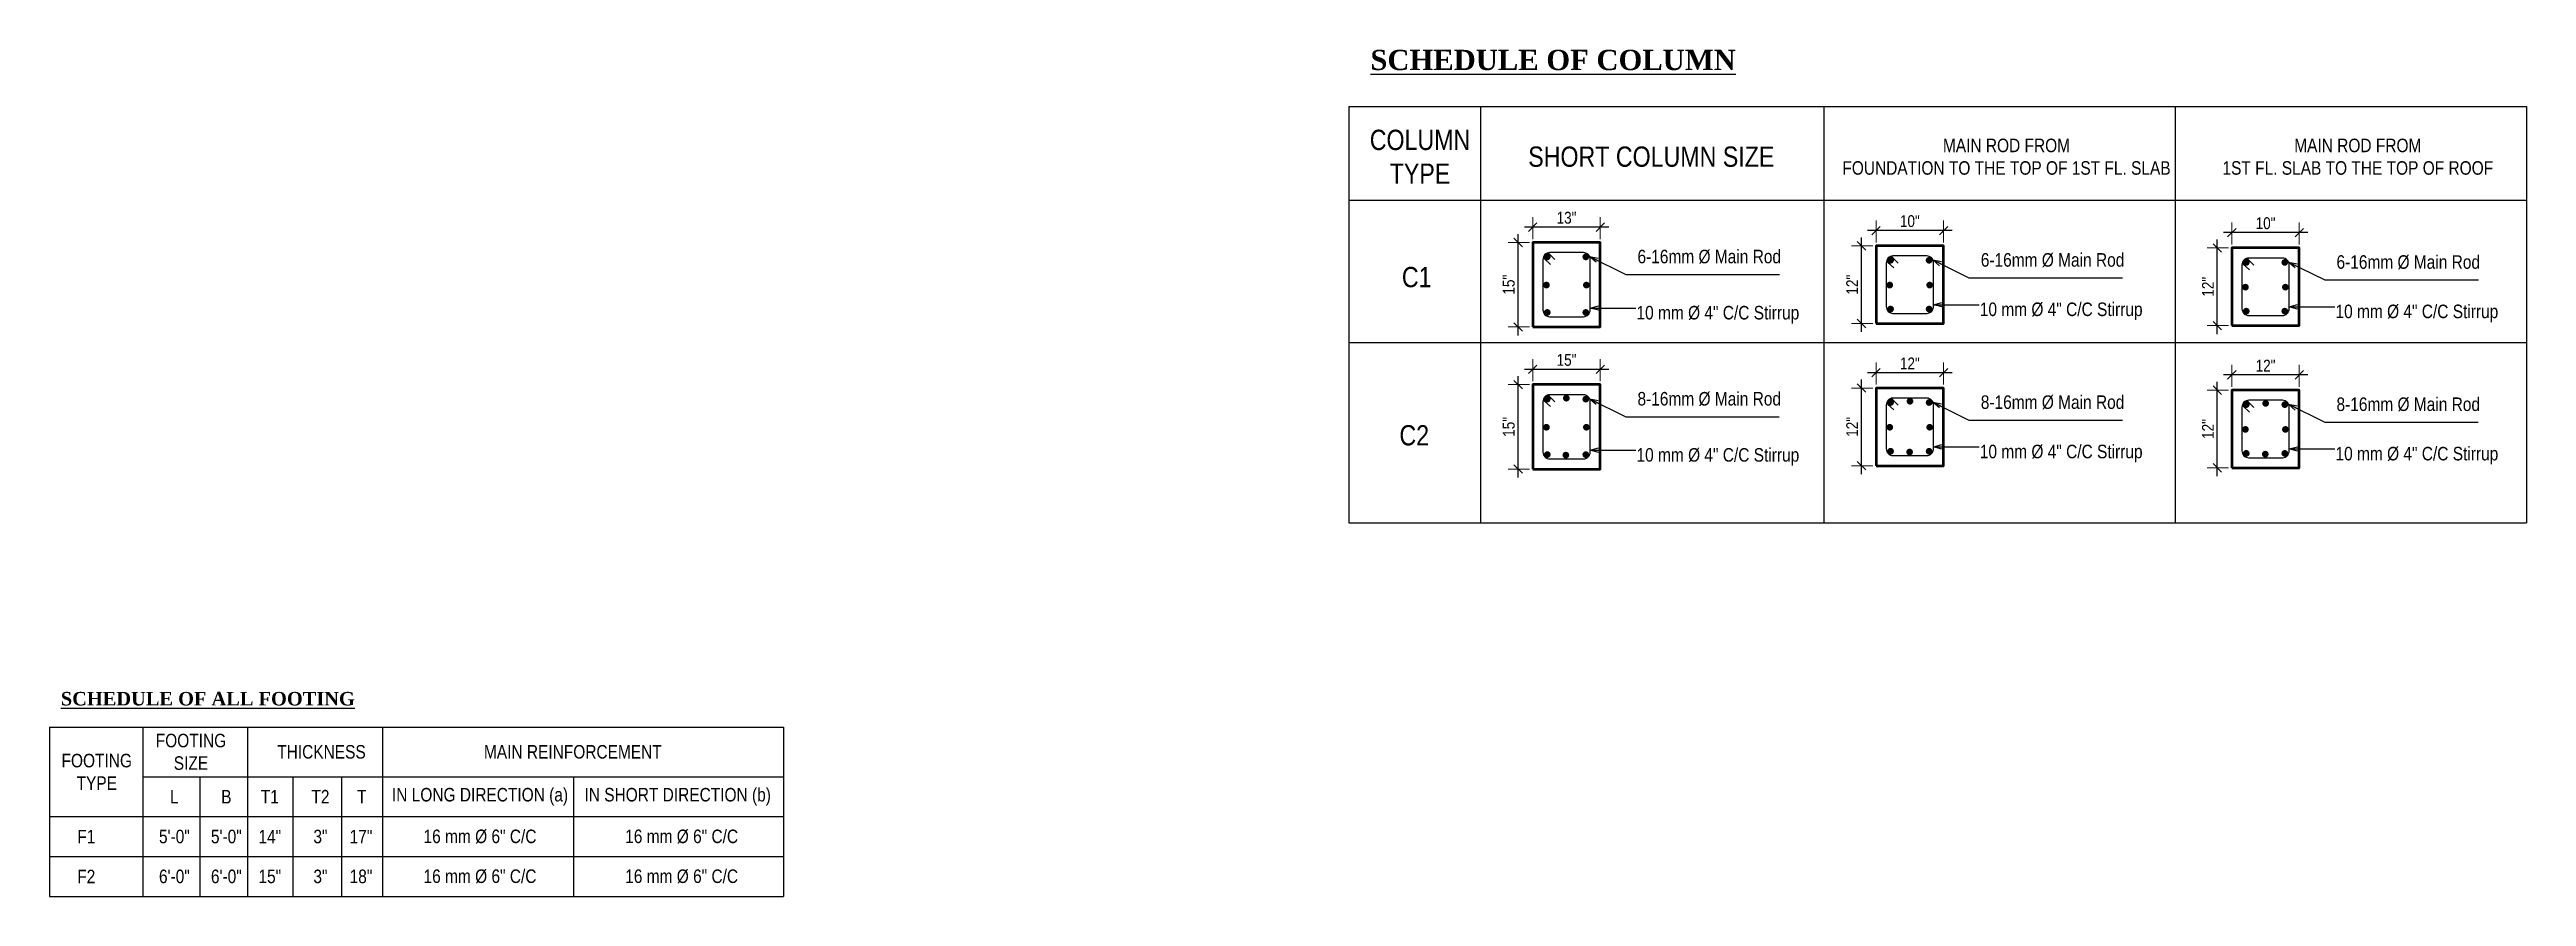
# Model space of a CAD drawing. Header units: inches. Extents: x -4010 to 65129, y -40138 to -1318.
# Drawn here: x 49180.7 to 49547.7, y -26421.2 to -26295.8 of the extents above; entities that cross this region are included whole.
import ezdxf

# ---------------------------------------------------------------- set-up
doc = ezdxf.new("R2010")
doc.units = ezdxf.units.IN
doc.header["$MEASUREMENT"] = 0
doc.header["$PDMODE"] = 99
doc.layers.add('Column', color=2, linetype='Continuous', lineweight=50)
doc.layers.add('DIM', color=7, linetype='Continuous', lineweight=15)
doc.layers.add('Rod', color=1, linetype='Continuous')
doc.layers.add('TEX', color=7, linetype='Continuous')
doc.styles.get("Standard").update_dxf_attribs({"font": 'ARIALN.TTF'})
doc.dimstyles.new('_20', dxfattribs={"dimscale": 0.25, "dimtxt": 7, "dimasz": 5, "dimexe": 6, "dimexo": 2, "dimgap": 2, "dimtad": 1, "dimdec": 1, "dimzin": 3, "dimdsep": 46, "dimlunit": 4, "dimtxsty": 'Standard', "dimblk": 'OBLIQUE', "dimcen": 0, "dimdle": 5, "dimclrt": 7, "dimazin": 0, "dimtfac": 0.0375, "dimtdec": 1, "dimtofl": 0, "dimtmove": 0, "dimatfit": 3, "dimldrblk": 'OPEN30', "dimfxl": 6, "dimtvp": 0.8, "dimtolj": 1, "dimtzin": 0, "dimlwe": -1, "dimarcsym": 0})

msp = doc.modelspace()

# ---------------------------------------------------------------- texts
at = {"layer": 'TEX'}
for s, insert, char_height, width, attachment_point in [('{\\fTimes New Roman|b1|i0|c0|p18;\\LSCHEDULE OF COLUMN}', (49376.416, -26295.835), 3, 53.91448, 1), ('COLUMN \\PTYPE', (49383.762, -26311.669), 3, 13.0958, 5), ('SHORT COLUMN SIZE', (49418.03, -26311.669), 3, 57.9349, 5), ('MAIN ROD FROM\\PFOUNDATION TO THE TOP OF 1ST FL. SLAB', (49470.649, -26311.669), 2, 57.9349, 5), ('MAIN ROD FROM\\P1ST FL. SLAB TO THE TOP OF ROOF', (49522.696, -26311.669), 2, 57.9349, 5), ('{\\H2.778x;C1}', (49383.272, -26329.498), 1.08, 37.64891, 5), ('6-16mm Ø Main Rod', (49415.983, -26325.434), 2, 29.41889, 1), ('6-16mm Ø Main Rod', (49466.843, -26325.934), 2, 29.41889, 1), ('6-16mm Ø Main Rod', (49519.538, -26326.246), 2, 29.41889, 1), ('10 mm Ø 4" C/C Stirrup', (49415.837, -26333.744), 2, 38.12995, 1), ('10 mm Ø 4" C/C Stirrup', (49466.698, -26333.244), 2, 38.12995, 1), ('10 mm Ø 4" C/C Stirrup', (49519.393, -26333.556), 2, 38.12995, 1), ('8-16mm Ø Main Rod', (49415.983, -26346.485), 2, 29.41889, 1), ('8-16mm Ø Main Rod', (49466.843, -26346.985), 2, 29.41889, 1), ('8-16mm Ø Main Rod', (49519.538, -26347.297), 2, 29.41889, 1), ('{\\H2.778x;C2}', (49382.911, -26352.916), 1.08, 37.64891, 5), ('10 mm Ø 4" C/C Stirrup', (49415.837, -26354.795), 2, 38.12995, 1), ('10 mm Ø 4" C/C Stirrup', (49466.698, -26354.295), 2, 38.12995, 1), ('10 mm Ø 4" C/C Stirrup', (49519.393, -26354.607), 2, 38.12995, 1), ('{\\fTimes New Roman|b1|i0|c0|p18;\\LSCHEDULE OF ALL FOOTING}', (49182.406, -26390.882), 2, 72.7601, 1), ('FOOTING \\PSIZE', (49201.684, -26399.758), 2, 30.87337, 5), ('FOOTING \\PTYPE', (49187.729, -26402.71), 2, 23.53059, 5), ('THICKNESS', (49221.018, -26399.758), 2, 44.51414, 5), ('MAIN REINFORCEMENT', (49258.255, -26399.758), 2, 69.83697, 5), ('{\\H1.8519x;L}', (49199.227, -26406.393), 1.08, 19.20441, 5), ('{\\H1.8519x;B}', (49206.925, -26406.393), 1.08, 14.79942, 5), ('{\\H1.8519x;T1}', (49213.367, -26406.393), 1.08, 17.63726, 5), ('T2', (49220.867, -26406.393), 2, 20.4277, 5), ('T', (49226.993, -26406.393), 2, 18.90929, 5), ('IN LONG DIRECTION (a)', (49244.505, -26406.393), 2, 38.66336, 5), ('IN SHORT DIRECTION (b)', (49273.793, -26406.393), 2, 36.42462, 5), ('{\\H1.8519x;F1}', (49186.174, -26412.296), 1.08, 26.6392, 5), ('{\\H1.852x;5\'-0"}', (49199.227, -26412.296), 1.08, 19.20441, 5), ('{\\H1.852x;5\'-0"}', (49206.925, -26412.296), 1.08, 14.79942, 5), ('{\\H1.852x;14"}', (49213.367, -26412.296), 1.08, 17.63726, 5), ('{\\H1.852x;3"}', (49220.867, -26412.296), 1.08, 20.4277, 5), ('{\\H1.852x;17"}', (49226.87, -26412.296), 1.08, 18.90929, 5), ('16 mm %%C 6" C/C', (49244.505, -26412.296), 2, 38.66336, 5), ('16 mm %%C 6" C/C', (49274.377, -26412.296), 2, 37.5933, 5), ('{\\H1.852x;F2}', (49186.174, -26418.199), 1.08, 26.6392, 5), ('{\\H1.852x;6\'-0"}', (49199.227, -26418.199), 1.08, 19.20441, 5), ('{\\H1.852x;6\'-0"}', (49206.925, -26418.199), 1.08, 14.79942, 5), ('{\\H1.852x;15"}', (49213.367, -26418.199), 1.08, 17.63726, 5), ('{\\H1.852x;3"}', (49220.867, -26418.199), 1.08, 20.4277, 5), ('{\\H1.852x;18"}', (49226.87, -26418.199), 1.08, 18.90929, 5), ('16 mm %%C 6" C/C', (49244.505, -26418.199), 2, 38.66336, 5), ('16 mm %%C 6" C/C', (49274.377, -26418.199), 2, 37.5933, 5)]:
    msp.add_mtext(s, dxfattribs=dict(at, insert=insert, char_height=char_height, width=width, attachment_point=attachment_point))

# ---------------------------------------------------------------- blocks, each defined once
blk = doc.blocks.new('_Oblique')
at = {"color": 0, "linetype": 'ByBlock', "lineweight": -2}
blk.add_line((-0.5, -0.5), (0.5, 0.5), dxfattribs=at)
blk = doc.blocks.new('*D974')
at = {"layer": 'Defpoints', "color": 0}
for p in [(49398.31, -26324.35), (49400.47, -26324.35), (49400.47, -26336.85)]:
    blk.add_point(p, dxfattribs=at)
at = {"layer": 'DIM', "color": 0}
for p, q in [((49399.97, -26324.35), (49396.81, -26324.35)), ((49399.97, -26336.85), (49396.81, -26336.85))]:
    blk.add_line(p, q, dxfattribs=at)
at = {"layer": 'DIM', "color": 0, "lineweight": -2}
blk.add_line((49398.31, -26338.1), (49398.31, -26323.1), dxfattribs=at)
at = {"layer": 'DIM', "color": 0, "lineweight": -2, "xscale": 1.25, "yscale": 1.25, "zscale": 1.25}
for p, rotation in [((49398.31, -26324.35), 90), ((49398.31, -26336.85), 270)]:
    blk.add_blockref('_Oblique', p, dxfattribs=dict(at, rotation=rotation))
at = {"layer": 'DIM', "color": 7, "insert": (49396.92, -26330.6), "char_height": 1.75, "attachment_point": 5, "rotation": 90}
blk.add_mtext('\\A1;15"', dxfattribs=at)
blk = doc.blocks.new('_Open30')
at = {"color": 0, "linetype": 'ByBlock', "lineweight": -2}
for p, q in [((-1, 0.27), (0, 0)), ((0, 0), (-1, -0.27)), ((0, 0), (-1, 0))]:
    blk.add_line(p, q, dxfattribs=at)
blk = doc.blocks.new('*D980')
at = {"layer": 'Defpoints', "color": 0}
for p in [(49400.47, -26322.09), (49400.47, -26324.35), (49410.47, -26324.35)]:
    blk.add_point(p, dxfattribs=at)
at = {"layer": 'DIM', "color": 0}
for p, q in [((49400.47, -26323.85), (49400.47, -26320.59)), ((49410.47, -26323.85), (49410.47, -26320.59))]:
    blk.add_line(p, q, dxfattribs=at)
at = {"layer": 'DIM', "color": 0, "lineweight": -2}
blk.add_line((49411.72, -26322.09), (49399.22, -26322.09), dxfattribs=at)
at = {"layer": 'DIM', "color": 0, "lineweight": -2, "xscale": 1.25, "yscale": 1.25, "zscale": 1.25, "rotation": 180}
blk.add_blockref('_Oblique', (49400.47, -26322.09), dxfattribs=at)
at = {"layer": 'DIM', "color": 0, "lineweight": -2, "xscale": 1.25, "yscale": 1.25, "zscale": 1.25}
blk.add_blockref('_Oblique', (49410.47, -26322.09), dxfattribs=at)
at = {"layer": 'DIM', "color": 7, "insert": (49405.47, -26320.7), "char_height": 1.75, "attachment_point": 5}
blk.add_mtext('\\A1;13"', dxfattribs=at)
blk = doc.blocks.new('*D975')
at = {"layer": 'Defpoints', "color": 0}
for p in [(49449.17, -26324.85), (49451.33, -26324.85), (49451.33, -26336.35)]:
    blk.add_point(p, dxfattribs=at)
at = {"layer": 'DIM', "color": 0, "lineweight": -2}
blk.add_line((49449.17, -26337.6), (49449.17, -26323.6), dxfattribs=at)
at = {"layer": 'DIM', "color": 0}
for p, q in [((49450.83, -26324.85), (49447.67, -26324.85)), ((49450.83, -26336.35), (49447.67, -26336.35))]:
    blk.add_line(p, q, dxfattribs=at)
at = {"layer": 'DIM', "color": 0, "lineweight": -2, "xscale": 1.25, "yscale": 1.25, "zscale": 1.25}
for p, rotation in [((49449.17, -26324.85), 90), ((49449.17, -26336.35), 270)]:
    blk.add_blockref('_Oblique', p, dxfattribs=dict(at, rotation=rotation))
at = {"layer": 'DIM', "color": 7, "insert": (49447.79, -26330.6), "char_height": 1.75, "attachment_point": 5, "rotation": 90}
blk.add_mtext('\\A1;12"', dxfattribs=at)
blk = doc.blocks.new('*D981')
at = {"layer": 'Defpoints', "color": 0}
for p in [(49451.33, -26322.59), (49451.33, -26324.85), (49461.33, -26324.85)]:
    blk.add_point(p, dxfattribs=at)
at = {"layer": 'DIM', "color": 0}
for p, q in [((49451.33, -26324.35), (49451.33, -26321.09)), ((49461.33, -26324.35), (49461.33, -26321.09))]:
    blk.add_line(p, q, dxfattribs=at)
at = {"layer": 'DIM', "color": 0, "lineweight": -2}
blk.add_line((49462.58, -26322.59), (49450.08, -26322.59), dxfattribs=at)
at = {"layer": 'DIM', "color": 0, "lineweight": -2, "xscale": 1.25, "yscale": 1.25, "zscale": 1.25, "rotation": 180}
blk.add_blockref('_Oblique', (49451.33, -26322.59), dxfattribs=at)
at = {"layer": 'DIM', "color": 0, "lineweight": -2, "xscale": 1.25, "yscale": 1.25, "zscale": 1.25}
blk.add_blockref('_Oblique', (49461.33, -26322.59), dxfattribs=at)
at = {"layer": 'DIM', "color": 7, "insert": (49456.33, -26321.2), "char_height": 1.75, "attachment_point": 5}
blk.add_mtext('\\A1;10"', dxfattribs=at)
blk = doc.blocks.new('*D976')
at = {"layer": 'Defpoints', "color": 0}
for p in [(49501.87, -26325.16), (49504.03, -26325.16), (49504.03, -26336.66)]:
    blk.add_point(p, dxfattribs=at)
at = {"layer": 'DIM', "color": 0, "lineweight": -2}
blk.add_line((49501.87, -26337.91), (49501.87, -26323.91), dxfattribs=at)
at = {"layer": 'DIM', "color": 0}
for p, q in [((49503.53, -26325.16), (49500.37, -26325.16)), ((49503.53, -26336.66), (49500.37, -26336.66))]:
    blk.add_line(p, q, dxfattribs=at)
at = {"layer": 'DIM', "color": 0, "lineweight": -2, "xscale": 1.25, "yscale": 1.25, "zscale": 1.25}
for p, rotation in [((49501.87, -26325.16), 90), ((49501.87, -26336.66), 270)]:
    blk.add_blockref('_Oblique', p, dxfattribs=dict(at, rotation=rotation))
at = {"layer": 'DIM', "color": 7, "insert": (49500.49, -26330.91), "char_height": 1.75, "attachment_point": 5, "rotation": 90}
blk.add_mtext('\\A1;12"', dxfattribs=at)
blk = doc.blocks.new('*D982')
at = {"layer": 'Defpoints', "color": 0}
for p in [(49504.03, -26322.9), (49504.03, -26325.16), (49514.03, -26325.16)]:
    blk.add_point(p, dxfattribs=at)
at = {"layer": 'DIM', "color": 0, "lineweight": -2}
blk.add_line((49515.28, -26322.9), (49502.78, -26322.9), dxfattribs=at)
at = {"layer": 'DIM', "color": 0}
for p, q in [((49504.03, -26324.66), (49504.03, -26321.4)), ((49514.03, -26324.66), (49514.03, -26321.4))]:
    blk.add_line(p, q, dxfattribs=at)
at = {"layer": 'DIM', "color": 0, "lineweight": -2, "xscale": 1.25, "yscale": 1.25, "zscale": 1.25, "rotation": 180}
blk.add_blockref('_Oblique', (49504.03, -26322.9), dxfattribs=at)
at = {"layer": 'DIM', "color": 0, "lineweight": -2, "xscale": 1.25, "yscale": 1.25, "zscale": 1.25}
blk.add_blockref('_Oblique', (49514.03, -26322.9), dxfattribs=at)
at = {"layer": 'DIM', "color": 7, "insert": (49509.03, -26321.51), "char_height": 1.75, "attachment_point": 5}
blk.add_mtext('\\A1;10"', dxfattribs=at)
blk = doc.blocks.new('*D977')
at = {"layer": 'Defpoints', "color": 0}
for p in [(49398.31, -26345.4), (49400.47, -26345.4), (49400.47, -26357.9)]:
    blk.add_point(p, dxfattribs=at)
at = {"layer": 'DIM', "color": 0}
for p, q in [((49399.97, -26345.4), (49396.81, -26345.4)), ((49399.97, -26357.9), (49396.81, -26357.9))]:
    blk.add_line(p, q, dxfattribs=at)
at = {"layer": 'DIM', "color": 0, "lineweight": -2}
blk.add_line((49398.31, -26359.15), (49398.31, -26344.15), dxfattribs=at)
at = {"layer": 'DIM', "color": 0, "lineweight": -2, "xscale": 1.25, "yscale": 1.25, "zscale": 1.25}
for p, rotation in [((49398.31, -26345.4), 90), ((49398.31, -26357.9), 270)]:
    blk.add_blockref('_Oblique', p, dxfattribs=dict(at, rotation=rotation))
at = {"layer": 'DIM', "color": 7, "insert": (49396.92, -26351.65), "char_height": 1.75, "attachment_point": 5, "rotation": 90}
blk.add_mtext('\\A1;15"', dxfattribs=at)
blk = doc.blocks.new('*D983')
at = {"layer": 'Defpoints', "color": 0}
for p in [(49400.47, -26343.14), (49400.47, -26345.4), (49410.47, -26345.4)]:
    blk.add_point(p, dxfattribs=at)
at = {"layer": 'DIM', "color": 0, "lineweight": -2}
blk.add_line((49411.72, -26343.14), (49399.22, -26343.14), dxfattribs=at)
at = {"layer": 'DIM', "color": 0}
for p, q in [((49400.47, -26344.9), (49400.47, -26341.64)), ((49410.47, -26344.9), (49410.47, -26341.64))]:
    blk.add_line(p, q, dxfattribs=at)
at = {"layer": 'DIM', "color": 0, "lineweight": -2, "xscale": 1.25, "yscale": 1.25, "zscale": 1.25, "rotation": 180}
blk.add_blockref('_Oblique', (49400.47, -26343.14), dxfattribs=at)
at = {"layer": 'DIM', "color": 0, "lineweight": -2, "xscale": 1.25, "yscale": 1.25, "zscale": 1.25}
blk.add_blockref('_Oblique', (49410.47, -26343.14), dxfattribs=at)
at = {"layer": 'DIM', "color": 7, "insert": (49405.47, -26341.75), "char_height": 1.75, "attachment_point": 5}
blk.add_mtext('\\A1;15"', dxfattribs=at)
blk = doc.blocks.new('*D978')
at = {"layer": 'Defpoints', "color": 0}
for p in [(49449.17, -26345.9), (49451.33, -26345.9), (49451.33, -26357.4)]:
    blk.add_point(p, dxfattribs=at)
at = {"layer": 'DIM', "color": 0}
for p, q in [((49450.83, -26345.9), (49447.67, -26345.9)), ((49450.83, -26357.4), (49447.67, -26357.4))]:
    blk.add_line(p, q, dxfattribs=at)
at = {"layer": 'DIM', "color": 0, "lineweight": -2}
blk.add_line((49449.17, -26358.65), (49449.17, -26344.65), dxfattribs=at)
at = {"layer": 'DIM', "color": 0, "lineweight": -2, "xscale": 1.25, "yscale": 1.25, "zscale": 1.25}
for p, rotation in [((49449.17, -26345.9), 90), ((49449.17, -26357.4), 270)]:
    blk.add_blockref('_Oblique', p, dxfattribs=dict(at, rotation=rotation))
at = {"layer": 'DIM', "color": 7, "insert": (49447.79, -26351.65), "char_height": 1.75, "attachment_point": 5, "rotation": 90}
blk.add_mtext('\\A1;12"', dxfattribs=at)
blk = doc.blocks.new('*D984')
at = {"layer": 'Defpoints', "color": 0}
for p in [(49451.33, -26343.64), (49451.33, -26345.9), (49461.33, -26345.9)]:
    blk.add_point(p, dxfattribs=at)
at = {"layer": 'DIM', "color": 0}
for p, q in [((49451.33, -26345.4), (49451.33, -26342.14)), ((49461.33, -26345.4), (49461.33, -26342.14))]:
    blk.add_line(p, q, dxfattribs=at)
at = {"layer": 'DIM', "color": 0, "lineweight": -2}
blk.add_line((49462.58, -26343.64), (49450.08, -26343.64), dxfattribs=at)
at = {"layer": 'DIM', "color": 0, "lineweight": -2, "xscale": 1.25, "yscale": 1.25, "zscale": 1.25, "rotation": 180}
blk.add_blockref('_Oblique', (49451.33, -26343.64), dxfattribs=at)
at = {"layer": 'DIM', "color": 0, "lineweight": -2, "xscale": 1.25, "yscale": 1.25, "zscale": 1.25}
blk.add_blockref('_Oblique', (49461.33, -26343.64), dxfattribs=at)
at = {"layer": 'DIM', "color": 7, "insert": (49456.33, -26342.26), "char_height": 1.75, "attachment_point": 5}
blk.add_mtext('\\A1;12"', dxfattribs=at)
blk = doc.blocks.new('*D979')
at = {"layer": 'Defpoints', "color": 0}
for p in [(49501.87, -26346.21), (49504.03, -26346.21), (49504.03, -26357.71)]:
    blk.add_point(p, dxfattribs=at)
at = {"layer": 'DIM', "color": 0}
for p, q in [((49503.53, -26346.21), (49500.37, -26346.21)), ((49503.53, -26357.71), (49500.37, -26357.71))]:
    blk.add_line(p, q, dxfattribs=at)
at = {"layer": 'DIM', "color": 0, "lineweight": -2}
blk.add_line((49501.87, -26358.96), (49501.87, -26344.96), dxfattribs=at)
at = {"layer": 'DIM', "color": 0, "lineweight": -2, "xscale": 1.25, "yscale": 1.25, "zscale": 1.25}
for p, rotation in [((49501.87, -26346.21), 90), ((49501.87, -26357.71), 270)]:
    blk.add_blockref('_Oblique', p, dxfattribs=dict(at, rotation=rotation))
at = {"layer": 'DIM', "color": 7, "insert": (49500.49, -26351.96), "char_height": 1.75, "attachment_point": 5, "rotation": 90}
blk.add_mtext('\\A1;12"', dxfattribs=at)
blk = doc.blocks.new('*D985')
at = {"layer": 'Defpoints', "color": 0}
for p in [(49504.03, -26343.95), (49504.03, -26346.21), (49514.03, -26346.21)]:
    blk.add_point(p, dxfattribs=at)
at = {"layer": 'DIM', "color": 0}
for p, q in [((49504.03, -26345.71), (49504.03, -26342.45)), ((49514.03, -26345.71), (49514.03, -26342.45))]:
    blk.add_line(p, q, dxfattribs=at)
at = {"layer": 'DIM', "color": 0, "lineweight": -2}
blk.add_line((49515.28, -26343.95), (49502.78, -26343.95), dxfattribs=at)
at = {"layer": 'DIM', "color": 0, "lineweight": -2, "xscale": 1.25, "yscale": 1.25, "zscale": 1.25, "rotation": 180}
blk.add_blockref('_Oblique', (49504.03, -26343.95), dxfattribs=at)
at = {"layer": 'DIM', "color": 0, "lineweight": -2, "xscale": 1.25, "yscale": 1.25, "zscale": 1.25}
blk.add_blockref('_Oblique', (49514.03, -26343.95), dxfattribs=at)
at = {"layer": 'DIM', "color": 7, "insert": (49509.03, -26342.58), "char_height": 1.75, "attachment_point": 5}
blk.add_mtext('\\A1;12"', dxfattribs=at)

# ---------------------------------------------------------------- dimensions: what is measured, and where the dimension line sits
at = {"layer": 'DIM'}
for base, p1, p2, text, picture, middle in [((49400.471, -26322.093), (49410.471, -26324.349), (49400.471, -26324.349), '13"', '*D980', (49405.471, -26320.699)), ((49451.331, -26322.593), (49461.331, -26324.849), (49451.331, -26324.849), '10"', '*D981', (49456.331, -26321.199)), ((49504.026, -26322.904), (49514.026, -26325.16), (49504.026, -26325.16), '10"', '*D982', (49509.026, -26321.51)), ((49400.471, -26343.143), (49410.471, -26345.4), (49400.471, -26345.4), '15"', '*D983', (49405.471, -26341.75)), ((49451.331, -26343.643), (49461.331, -26345.9), (49451.331, -26345.9), '12"', '*D984', (49456.331, -26342.265)), ((49504.026, -26343.955), (49514.026, -26346.211), (49504.026, -26346.211), '12"', '*D985', (49509.026, -26342.576))]:
    dim = msp.add_linear_dim(base=base, p1=p1, p2=p2, text=text, dimstyle='_20', dxfattribs=at)
    dim.commit()
    dim.dimension.update_dxf_attribs({"geometry": picture, "text_midpoint": middle})
for base, p1, p2, text, picture, middle in [((49398.312, -26324.349), (49400.471, -26336.849), (49400.471, -26324.349), '15"', '*D974', (49398.312, -26330.599)), ((49449.172, -26324.849), (49451.331, -26336.349), (49451.331, -26324.849), '12"', '*D975', (49449.172, -26330.599)), ((49501.867, -26325.16), (49504.026, -26336.66), (49504.026, -26325.16), '12"', '*D976', (49501.867, -26330.91)), ((49398.312, -26345.4), (49400.471, -26357.9), (49400.471, -26345.4), '15"', '*D977', (49398.312, -26351.65)), ((49449.172, -26345.9), (49451.331, -26357.4), (49451.331, -26345.9), '12"', '*D978', (49449.172, -26351.65)), ((49501.867, -26346.211), (49504.026, -26357.711), (49504.026, -26346.211), '12"', '*D979', (49501.867, -26351.961))]:
    dim = msp.add_linear_dim(base=base, p1=p1, p2=p2, angle=90, text=text, dimstyle='_20', dxfattribs=at)
    dim.commit()
    dim.dimension.update_dxf_attribs({"geometry": picture, "text_midpoint": middle, "dimtype": 160})

# ---------------------------------------------------------------- hatches: boundary and pattern name
at = {"layer": 'Rod'}
for points in [[(49403.119, -26326.492, -1), (49402.119, -26326.492, -1)], [(49407.823, -26326.492, 1), (49408.823, -26326.492, 1)], [(49453.979, -26326.992, -1), (49452.979, -26326.992, -1)], [(49458.683, -26326.992, 1), (49459.683, -26326.992, 1)], [(49506.674, -26327.303, -1), (49505.674, -26327.303, -1)], [(49511.378, -26327.303, 1), (49512.378, -26327.303, 1)], [(49402.99, -26330.656, 1), (49401.99, -26330.656, 1)], [(49407.908, -26330.656, -1), (49408.908, -26330.656, -1)], [(49453.851, -26330.656, 1), (49452.851, -26330.656, 1)], [(49458.769, -26330.656, -1), (49459.769, -26330.656, -1)], [(49506.545, -26330.968, 1), (49505.545, -26330.968, 1)], [(49511.464, -26330.968, -1), (49512.464, -26330.968, -1)], [(49403.119, -26334.706, 1), (49402.119, -26334.706, 1)], [(49407.823, -26334.706, -1), (49408.823, -26334.706, -1)], [(49453.979, -26334.206, 1), (49452.979, -26334.206, 1)], [(49458.683, -26334.206, -1), (49459.683, -26334.206, -1)], [(49506.674, -26334.518, 1), (49505.674, -26334.518, 1)], [(49511.378, -26334.518, -1), (49512.378, -26334.518, -1)], [(49403.119, -26347.542, -1), (49402.119, -26347.542, -1)], [(49405.943, -26347.399, 1), (49404.943, -26347.399, 1)], [(49407.823, -26347.542, 1), (49408.823, -26347.542, 1)], [(49453.979, -26348.042, -1), (49452.979, -26348.042, -1)], [(49456.851, -26347.86, 1), (49455.851, -26347.86, 1)], [(49458.683, -26348.042, 1), (49459.683, -26348.042, 1)], [(49506.674, -26348.354, -1), (49505.674, -26348.354, -1)], [(49509.546, -26348.172, 1), (49508.546, -26348.172, 1)], [(49511.378, -26348.354, 1), (49512.378, -26348.354, 1)], [(49402.99, -26351.707, 1), (49401.99, -26351.707, 1)], [(49407.908, -26351.707, -1), (49408.908, -26351.707, -1)], [(49453.851, -26351.707, 1), (49452.851, -26351.707, 1)], [(49458.769, -26351.707, -1), (49459.769, -26351.707, -1)], [(49506.545, -26352.019, 1), (49505.545, -26352.019, 1)], [(49511.464, -26352.019, -1), (49512.464, -26352.019, -1)], [(49403.119, -26355.757, 1), (49402.119, -26355.757, 1)], [(49405.869, -26355.824, 1), (49404.869, -26355.824, 1)], [(49407.823, -26355.757, -1), (49408.823, -26355.757, -1)], [(49453.979, -26355.257, 1), (49452.979, -26355.257, 1)], [(49456.797, -26355.371, 1), (49455.797, -26355.371, 1)], [(49458.683, -26355.257, -1), (49459.683, -26355.257, -1)], [(49506.674, -26355.569, 1), (49505.674, -26355.569, 1)], [(49509.492, -26355.682, 1), (49508.492, -26355.682, 1)], [(49511.378, -26355.569, -1), (49512.378, -26355.569, -1)]]:
    msp.add_hatch(color=256, dxfattribs=at).paths.add_polyline_path(points)

# ---------------------------------------------------------------- linework, layer by layer
at = {"layer": 'Column'}
for points in [[(49400.471, -26336.849), (49410.471, -26336.849), (49410.471, -26324.349), (49400.471, -26324.349)], [(49451.331, -26336.349), (49461.331, -26336.349), (49461.331, -26324.849), (49451.331, -26324.849)], [(49504.026, -26336.66), (49514.026, -26336.66), (49514.026, -26325.16), (49504.026, -26325.16)], [(49400.471, -26357.9), (49410.471, -26357.9), (49410.471, -26345.4), (49400.471, -26345.4)], [(49451.331, -26357.4), (49461.331, -26357.4), (49461.331, -26345.9), (49451.331, -26345.9)], [(49504.026, -26357.711), (49514.026, -26357.711), (49514.026, -26346.211), (49504.026, -26346.211)]]:
    msp.add_lwpolyline(points, close=True, dxfattribs=at)
at = {"layer": 'Rod'}
for points in [[(49402.971, -26335.349), (49407.971, -26335.349, 0.4142136), (49408.971, -26334.349), (49408.971, -26326.849, 0.4142136), (49407.971, -26325.849), (49402.971, -26325.849, 0.4142136), (49401.971, -26326.849), (49401.971, -26334.349, 0.4142136)], [(49453.831, -26334.849), (49458.831, -26334.849, 0.4142136), (49459.831, -26333.849), (49459.831, -26327.349, 0.4142136), (49458.831, -26326.349), (49453.831, -26326.349, 0.4142136), (49452.831, -26327.349), (49452.831, -26333.849, 0.4142136)], [(49506.526, -26335.16), (49511.526, -26335.16, 0.4142136), (49512.526, -26334.16), (49512.526, -26327.66, 0.4142136), (49511.526, -26326.66), (49506.526, -26326.66, 0.4142136), (49505.526, -26327.66), (49505.526, -26334.16, 0.4142136)], [(49402.971, -26356.4), (49407.971, -26356.4, 0.4142136), (49408.971, -26355.4), (49408.971, -26347.9, 0.4142136), (49407.971, -26346.9), (49402.971, -26346.9, 0.4142136), (49401.971, -26347.9), (49401.971, -26355.4, 0.4142136)], [(49453.831, -26355.9), (49458.831, -26355.9, 0.4142136), (49459.831, -26354.9), (49459.831, -26348.4, 0.4142136), (49458.831, -26347.4), (49453.831, -26347.4, 0.4142136), (49452.831, -26348.4), (49452.831, -26354.9, 0.4142136)], [(49506.526, -26356.211), (49511.526, -26356.211, 0.4142136), (49512.526, -26355.211), (49512.526, -26348.711, 0.4142136), (49511.526, -26347.711), (49506.526, -26347.711, 0.4142136), (49505.526, -26348.711), (49505.526, -26355.211, 0.4142136)]]:
    msp.add_lwpolyline(points, format="xyb", close=True, dxfattribs=at)
for points in [[(49402.132, -26326.342, 0.2624441), (49402.152, -26326.744), (49403.101, -26327.589)], [(49402.62, -26325.916, -0.3032581), (49402.967, -26326.105), (49403.718, -26326.897)], [(49452.992, -26326.842, 0.2624441), (49453.013, -26327.244), (49453.962, -26328.089)], [(49453.481, -26326.416, -0.3032581), (49453.827, -26326.605), (49454.578, -26327.397)], [(49505.687, -26327.153, 0.2624441), (49505.708, -26327.555), (49506.657, -26328.4)], [(49506.176, -26326.727, -0.3032581), (49506.522, -26326.917), (49507.273, -26327.708)], [(49402.132, -26347.392, 0.2624441), (49402.152, -26347.795), (49403.101, -26348.64)], [(49402.62, -26346.967, -0.3032581), (49402.967, -26347.156), (49403.718, -26347.948)], [(49452.992, -26347.892, 0.2624441), (49453.013, -26348.295), (49453.962, -26349.14)], [(49453.481, -26347.467, -0.3032581), (49453.827, -26347.656), (49454.578, -26348.448)], [(49505.687, -26348.204, 0.2624441), (49505.708, -26348.606), (49506.657, -26349.451)], [(49506.176, -26347.778, -0.3032581), (49506.522, -26347.968), (49507.273, -26348.759)]]:
    msp.add_lwpolyline(points, format="xyb", dxfattribs=at)
at = {"layer": 'TEX'}
for p, q in [((49373.233, -26304.231), (49495.633, -26304.231)), ((49373.233, -26304.231), (49373.233, -26318.1)), ((49392.726, -26304.231), (49392.726, -26318.1)), ((49425.28, -26304.231), (49547.68, -26304.231)), ((49443.586, -26304.231), (49443.586, -26318.1)), ((49495.633, -26304.231), (49495.633, -26318.1)), ((49495.633, -26304.231), (49495.633, -26318.1)), ((49547.68, -26304.231), (49547.68, -26318.1)), ((49547.68, -26304.231), (49547.68, -26318.1)), ((49547.68, -26304.231), (49547.68, -26318.1)), ((49373.233, -26318.1), (49495.633, -26318.1)), ((49373.233, -26318.1), (49495.633, -26318.1)), ((49373.233, -26318.1), (49373.233, -26365.873)), ((49392.726, -26318.1), (49392.726, -26365.873)), ((49425.28, -26318.1), (49547.68, -26318.1)), ((49425.28, -26318.1), (49547.68, -26318.1)), ((49443.586, -26318.1), (49443.586, -26365.873)), ((49495.633, -26318.1), (49495.633, -26365.873)), ((49495.633, -26318.1), (49495.633, -26365.873)), ((49547.68, -26318.1), (49547.68, -26365.873)), ((49547.68, -26318.1), (49547.68, -26365.873)), ((49547.68, -26318.1), (49547.68, -26365.873)), ((49373.233, -26339.151), (49495.633, -26339.151)), ((49373.233, -26339.151), (49495.633, -26339.151)), ((49425.28, -26339.151), (49547.68, -26339.151)), ((49425.28, -26339.151), (49547.68, -26339.151)), ((49373.233, -26344.822), (49373.233, -26365.873)), ((49392.726, -26344.822), (49392.726, -26365.873)), ((49443.586, -26344.822), (49443.586, -26365.873)), ((49495.633, -26344.822), (49495.633, -26365.873)), ((49547.68, -26344.822), (49547.68, -26365.873)), ((49373.233, -26365.873), (49495.633, -26365.873)), ((49373.233, -26365.873), (49495.633, -26365.873)), ((49373.233, -26365.873), (49495.633, -26365.873)), ((49425.28, -26365.873), (49547.68, -26365.873)), ((49425.28, -26365.873), (49547.68, -26365.873)), ((49425.28, -26365.873), (49547.68, -26365.873)), ((49180.733, -26396.075), (49194.535, -26396.075)), ((49180.733, -26396.075), (49180.733, -26403.442)), ((49194.535, -26396.075), (49203.016, -26396.075)), ((49194.535, -26396.075), (49194.535, -26403.442)), ((49203.016, -26396.075), (49210.044, -26396.075)), ((49210.044, -26396.075), (49216.758, -26396.075)), ((49210.044, -26396.075), (49210.044, -26403.442)), ((49216.758, -26396.075), (49224.006, -26396.075)), ((49224.006, -26396.075), (49230.053, -26396.075)), ((49230.053, -26396.075), (49258.344, -26396.075)), ((49230.053, -26396.075), (49230.053, -26403.442)), ((49258.344, -26396.075), (49289.465, -26396.075)), ((49289.465, -26396.075), (49289.465, -26403.442)), ((49180.733, -26403.442), (49180.733, -26409.344)), ((49194.535, -26403.442), (49203.016, -26403.442)), ((49194.535, -26403.442), (49194.535, -26409.344)), ((49203.016, -26403.442), (49210.044, -26403.442)), ((49203.016, -26403.442), (49203.016, -26409.344)), ((49210.044, -26403.442), (49216.758, -26403.442)), ((49210.044, -26403.442), (49210.044, -26409.344)), ((49216.758, -26403.442), (49224.006, -26403.442)), ((49216.758, -26403.442), (49216.758, -26409.344)), ((49224.006, -26403.442), (49230.053, -26403.442)), ((49224.006, -26403.442), (49224.006, -26409.344)), ((49230.053, -26403.442), (49258.344, -26403.442)), ((49230.053, -26403.442), (49230.053, -26409.344)), ((49258.344, -26403.442), (49289.465, -26403.442)), ((49258.344, -26403.442), (49258.344, -26409.344)), ((49289.465, -26403.442), (49289.465, -26409.344)), ((49180.733, -26409.344), (49194.535, -26409.344)), ((49180.733, -26409.344), (49180.733, -26415.247)), ((49194.535, -26409.344), (49203.016, -26409.344)), ((49194.535, -26409.344), (49194.535, -26415.247)), ((49203.016, -26409.344), (49210.044, -26409.344)), ((49203.016, -26409.344), (49203.016, -26415.247)), ((49210.044, -26409.344), (49216.758, -26409.344)), ((49210.044, -26409.344), (49210.044, -26415.247)), ((49216.758, -26409.344), (49224.006, -26409.344)), ((49216.758, -26409.344), (49216.758, -26415.247)), ((49224.006, -26409.344), (49230.053, -26409.344)), ((49224.006, -26409.344), (49224.006, -26415.247)), ((49230.053, -26409.344), (49258.344, -26409.344)), ((49230.053, -26409.344), (49230.053, -26415.247)), ((49258.344, -26409.344), (49289.465, -26409.344)), ((49258.344, -26409.344), (49258.344, -26415.247)), ((49289.465, -26409.344), (49289.465, -26415.247)), ((49180.733, -26415.247), (49194.535, -26415.247)), ((49180.733, -26415.247), (49180.733, -26421.15)), ((49194.535, -26415.247), (49203.016, -26415.247)), ((49194.535, -26415.247), (49194.535, -26421.15)), ((49194.535, -26415.247), (49194.535, -26421.15)), ((49194.535, -26415.247), (49194.535, -26421.15)), ((49203.016, -26415.247), (49210.044, -26415.247)), ((49203.016, -26415.247), (49203.016, -26421.15)), ((49203.016, -26415.247), (49203.016, -26421.15)), ((49203.016, -26415.247), (49203.016, -26421.15)), ((49210.044, -26415.247), (49216.758, -26415.247)), ((49210.044, -26415.247), (49210.044, -26421.15)), ((49210.044, -26415.247), (49210.044, -26421.15)), ((49210.044, -26415.247), (49210.044, -26421.15)), ((49216.758, -26415.247), (49224.006, -26415.247)), ((49216.758, -26415.247), (49216.758, -26421.15)), ((49216.758, -26415.247), (49216.758, -26421.15)), ((49216.758, -26415.247), (49216.758, -26421.15)), ((49224.006, -26415.247), (49230.053, -26415.247)), ((49224.006, -26415.247), (49224.006, -26421.15)), ((49224.006, -26415.247), (49224.006, -26421.15)), ((49224.006, -26415.247), (49224.006, -26421.15)), ((49230.053, -26415.247), (49258.344, -26415.247)), ((49230.053, -26415.247), (49230.053, -26421.15)), ((49230.053, -26415.247), (49230.053, -26421.15)), ((49230.053, -26415.247), (49230.053, -26421.15)), ((49258.344, -26415.247), (49289.465, -26415.247)), ((49258.344, -26415.247), (49258.344, -26421.15)), ((49258.344, -26415.247), (49258.344, -26421.15)), ((49258.344, -26415.247), (49258.344, -26421.15)), ((49289.465, -26415.247), (49289.465, -26421.15)), ((49289.465, -26415.247), (49289.465, -26421.15)), ((49180.733, -26419.563), (49180.733, -26421.15)), ((49180.733, -26421.15), (49194.535, -26421.15)), ((49194.535, -26421.15), (49203.016, -26421.15)), ((49203.016, -26421.15), (49210.044, -26421.15)), ((49210.044, -26421.15), (49216.758, -26421.15)), ((49216.758, -26421.15), (49224.006, -26421.15)), ((49224.006, -26421.15), (49230.053, -26421.15)), ((49230.053, -26421.15), (49258.344, -26421.15)), ((49258.344, -26421.15), (49289.465, -26421.15))]:
    msp.add_line(p, q, dxfattribs=at)

msp.set_redraw_order([(e.dxf.handle, doc.entitydb.next_handle()) for e in msp.query("TEXT MTEXT ATTDEF DIMENSION ARC_DIMENSION")])  # texts and dimensions are drawn at this point

# ---------------------------------------------------------------- leaders
at = {"layer": 'DIM', "annotation_type": 0, "has_hookline": 1, "hookline_direction": 0}
for points, text_width in [([(49408.881, -26326.434), (49414.233, -26329.089), (49415.483, -26329.089)], 21.015), ([(49459.741, -26326.934), (49465.093, -26329.589), (49466.343, -26329.589)], 21.015), ([(49512.436, -26327.246), (49517.788, -26329.9), (49519.038, -26329.9)], 21.015), ([(49408.881, -26347.485), (49414.233, -26350.139), (49415.483, -26350.139)], 21.005), ([(49459.741, -26347.985), (49465.093, -26350.639), (49466.343, -26350.639)], 21.005), ([(49512.436, -26348.297), (49517.788, -26350.951), (49519.038, -26350.951)], 21.005)]:
    msp.add_leader(points, dimstyle='_20', dxfattribs=dict(at, text_width=text_width))
at = {"layer": 'DIM'}
for points in [[(49408.971, -26334.06), (49415.747, -26334.06)], [(49459.831, -26333.56), (49466.608, -26333.56)], [(49512.526, -26333.871), (49519.303, -26333.871)], [(49408.971, -26355.111), (49415.747, -26355.111)], [(49459.831, -26354.611), (49466.608, -26354.611)], [(49512.526, -26354.922), (49519.303, -26354.922)]]:
    msp.add_leader(points, dimstyle='_20', dxfattribs=at)

doc.saveas('drawing.dxf')
